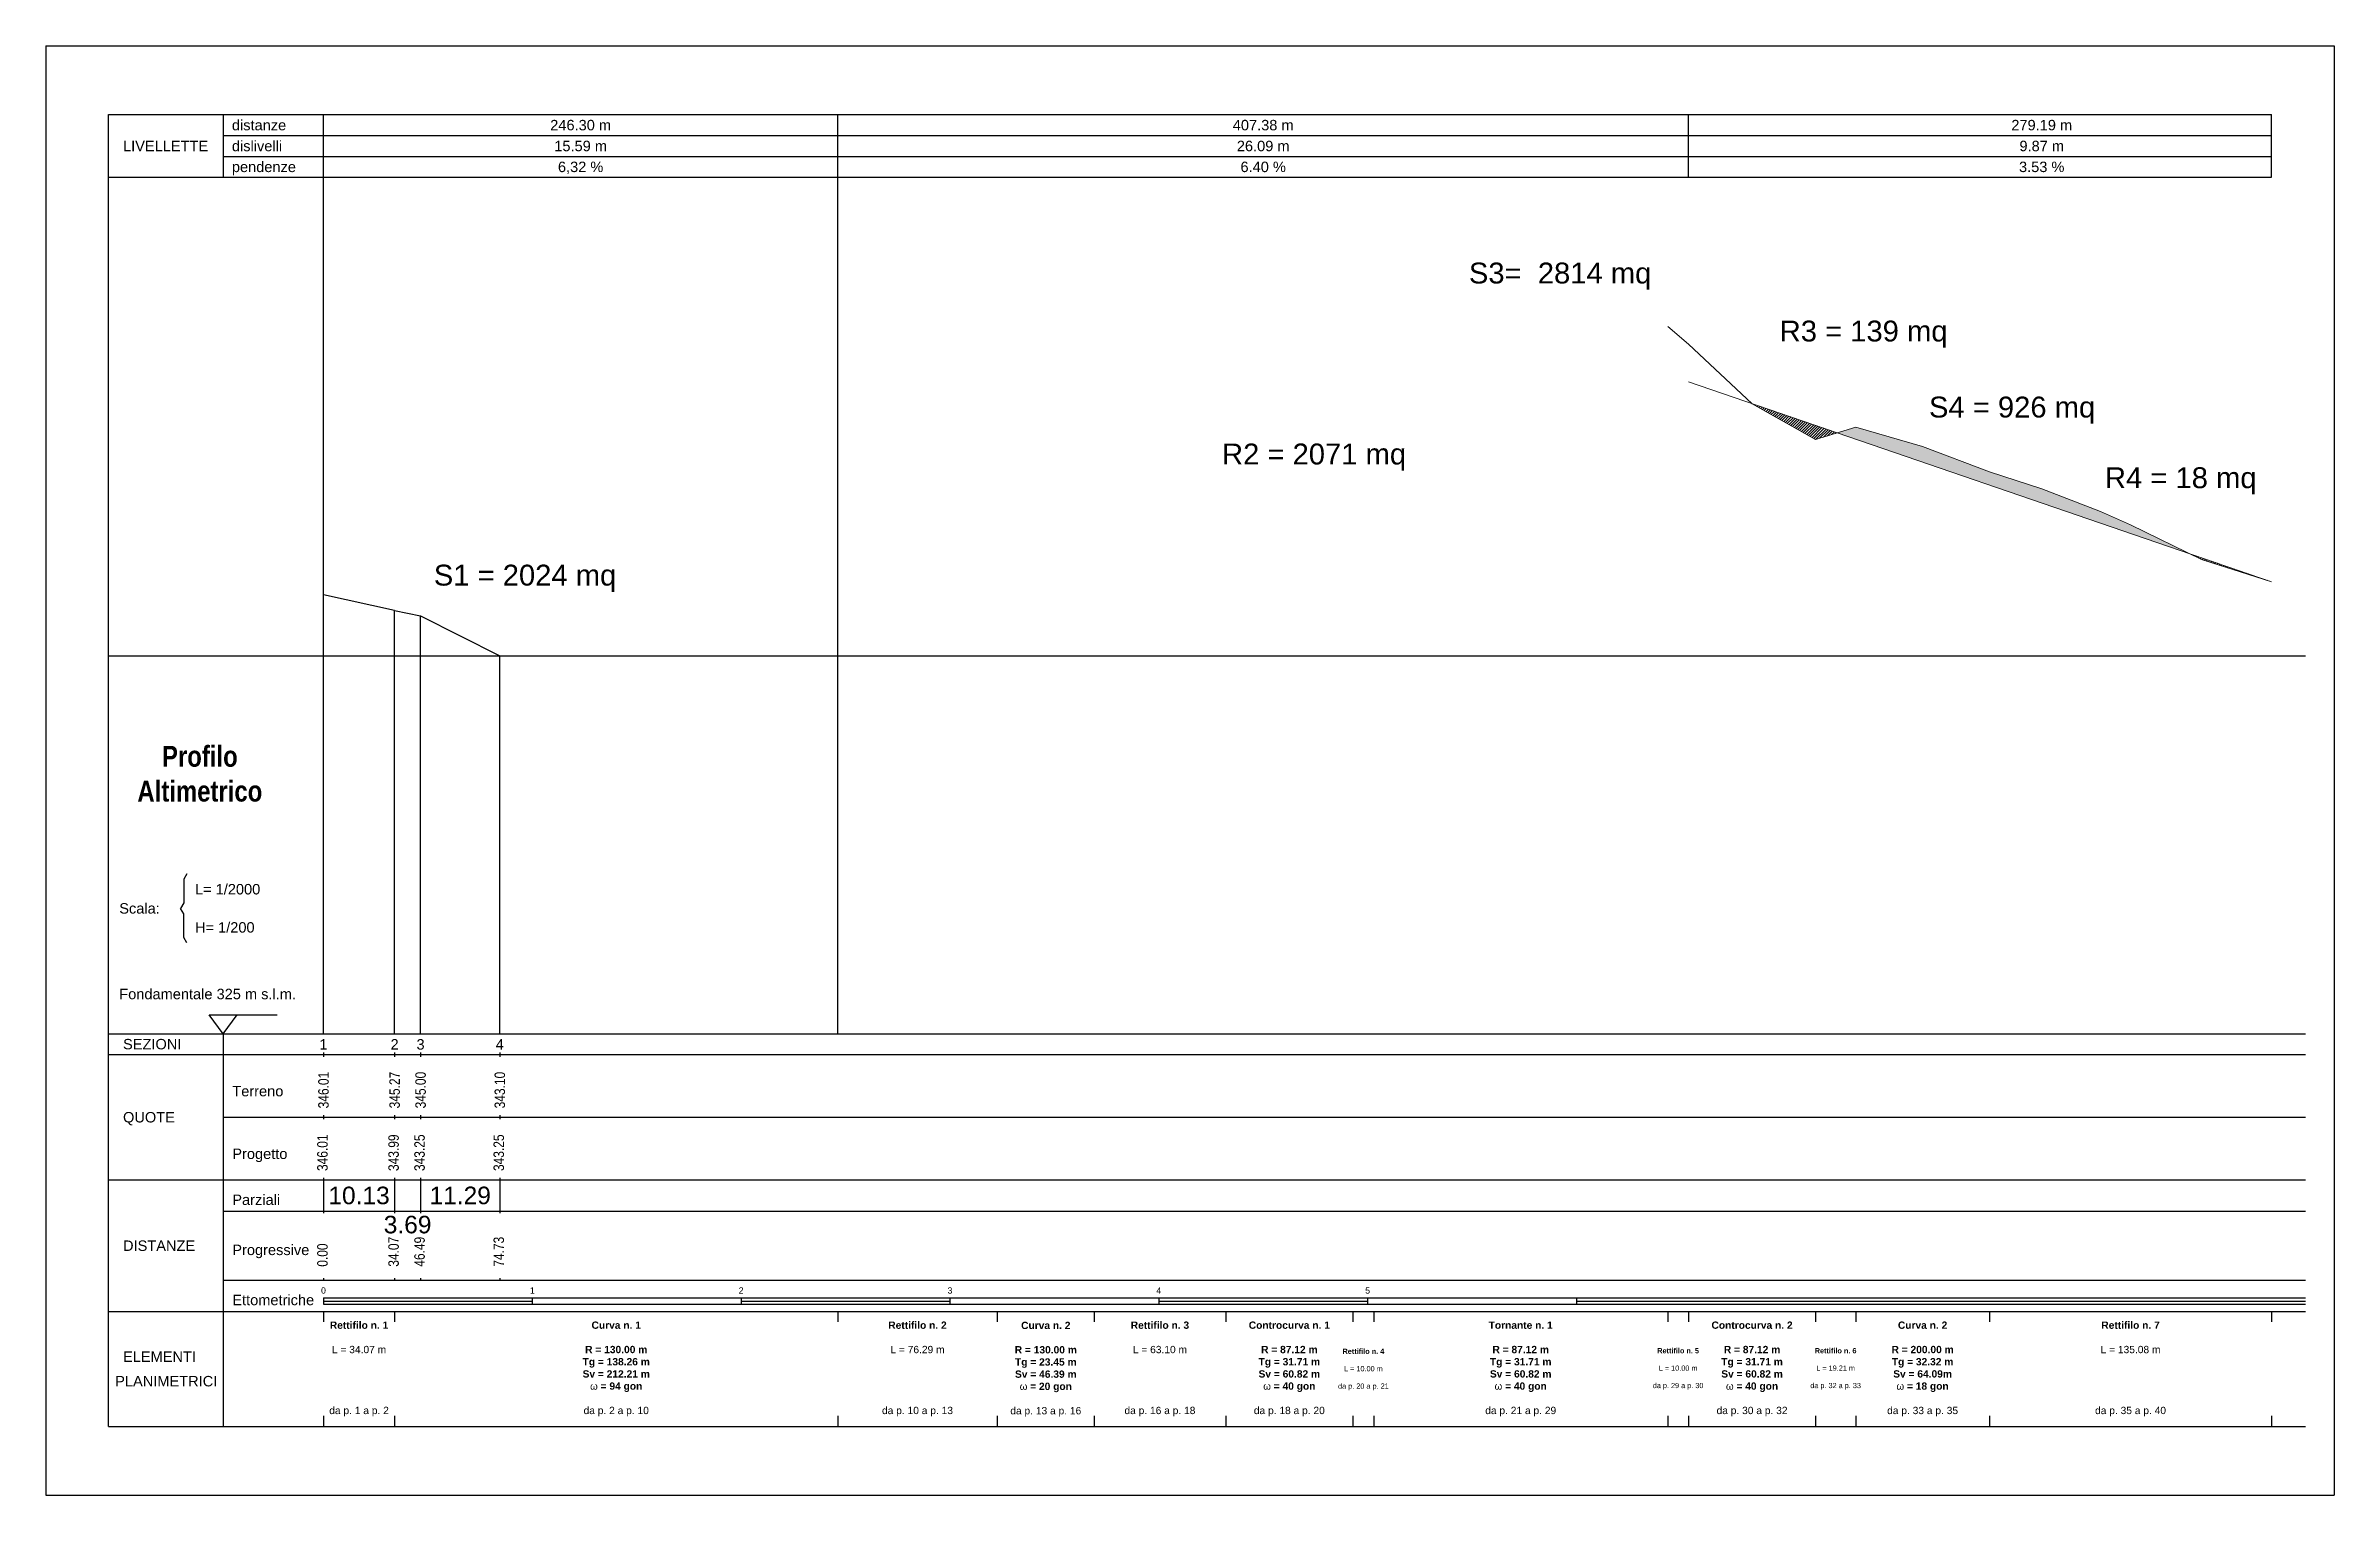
# Model space of a CAD drawing. Header units: metres. Extents: x -5614 to 709, y -2700 to 138.
# Drawn here: x 262.8 to 588.8, y -409.1 to -202.6 of the extents above; entities that cross this region are included whole.
import ezdxf
from ezdxf.enums import TextEntityAlignment as Align

# ---------------------------------------------------------------- set-up
doc = ezdxf.new("R2010")
doc.units = ezdxf.units.M
for name, color, linetype in [('Andamento altimetrico', 7, 'Continuous'), ('Livellette', 1, 'Continuous'), ('QUOTE PICCHETTI', 2, 'Continuous'), ('testo', 7, 'Continuous')]:
    doc.layers.add(name, color=color, linetype=linetype)
doc.layers.add('Strada Nuova', color=2, linetype='Continuous', lineweight=0)
doc.styles.add('ARIAL', font='Arial.ttf')
doc.styles.add('Arial2e5', font='Arial.ttf', dxfattribs={"height": 2.5})
doc.styles.add('ARIAL5', font='', dxfattribs={"height": 5})
doc.styles.add('ArialNarrow5', font='', dxfattribs={"height": 5})
doc.styles.get("Standard").update_dxf_attribs({"font": 'Arial.ttf'})
doc.styles.get('ARIAL5').set_extended_font_data('Arial Unicode MS')
doc.styles.get('ArialNarrow5').set_extended_font_data('Arial Narrow')
doc.dimstyles.new('Arial2e5', dxfattribs={"dimtxt": 2.5, "dimasz": 0.18, "dimexe": 0.18, "dimexo": 0.0625, "dimgap": 0.09, "dimtad": 0, "dimzin": 0, "dimdsep": 46, "dimtxsty": 'Arial2e5', "dimcen": 0.09, "dimse1": 1, "dimse2": 1, "dimsd1": 1, "dimsd2": 1, "dimclrt": 2, "dimaunit": 2, "dimadec": 4, "dimazin": 0, "dimtfac": 1, "dimtofl": 0, "dimtmove": 2, "dimatfit": 3, "dimfxl": 1, "dimtolj": 1, "dimtzin": 0, "dimarcsym": 0})
pattern_1 = [(45, (-729994.84545, -1353238.32832), (-0.19719081377, 0.19719081377), [])]

msp = doc.modelspace()

# ---------------------------------------------------------------- texts
at = {"layer": 'Livellette', "color": 2, "linetype": 'Continuous', "lineweight": 0, "char_height": 2.97461, "attachment_point": 1, "style": 'ARIAL5'}
for s, insert in [('S3=  2814 mq', (465.499, -233.524)), ('S4 = 926 mq', (531.034, -252.615)), ('S1 = 2024 mq', (318.061, -276.551))]:
    msp.add_mtext_dynamic_manual_height_columns(s, width=37.7321, gutter_width=7.437, heights=[0], dxfattribs=dict(at, insert=insert))
at = {"layer": 'Livellette', "linetype": 'Continuous', "lineweight": 0, "char_height": 2.97461, "attachment_point": 1, "style": 'ARIAL5'}
for s, insert in [('{\\C1;R3 = 139 mq}', (509.773, -241.785)), ('{\\C1;R2 = 2071 mq}', (430.336, -259.299)), ('{\\C1;R4 = 18 mq}', (556.101, -262.675))]:
    msp.add_mtext_dynamic_manual_height_columns(s, width=37.7321, gutter_width=7.437, heights=[0], dxfattribs=dict(at, insert=insert))
at = {"layer": 'QUOTE PICCHETTI', "color": 2, "style": 'ARIAL'}
for s, height, p in [('distanze', 1.4873, (289.297, -213.942)), ('LIVELLETTE', 1.4873, (273.793, -216.917)), ('dislivelli', 1.4873, (289.297, -216.917)), ('pendenze', 1.4873, (289.297, -219.891)), ('L= 1/2000', 1.4873, (284.041, -322.77)), ('Scala:', 1.4873, (273.256, -325.499)), ('H= 1/200', 1.4873, (284.041, -328.209)), ('Fondamentale 325 m s.l.m.', 1.48731, (273.256, -337.698)), ('SEZIONI', 1.4873, (273.793, -344.837)), ('QUOTE', 1.4873, (273.793, -355.248)), ('DISTANZE', 1.4873, (273.793, -373.542)), ('ELEMENTI', 1.4873, (273.793, -389.347)), ('PLANIMETRICI', 1.48731, (272.676, -392.837))]:
    msp.add_text(s, height=height, dxfattribs=at).set_placement(p, align=Align.MIDDLE_LEFT)
for s, p in [('246.30 m', (338.976, -213.942)), ('407.38 m', (436.199, -213.942)), ('279.19 m', (547.097, -213.942)), ('15.59 m', (338.976, -216.917)), ('26.09 m', (436.199, -216.917)), ('9.87 m', (547.097, -216.917)), ('6,32 %%%', (338.976, -219.891)), ('6.40 %%%', (436.199, -219.891)), ('3.53 %%%', (547.097, -219.891))]:
    msp.add_text(s, height=1.4873, dxfattribs=at).set_placement(p, align=Align.MIDDLE_CENTER)
for s, p in [('1', (302.344, -345.61)), ('2', (312.478, -345.61)), ('3', (316.173, -345.61)), ('4', (327.459, -345.61))]:
    msp.add_text(s, height=1.487, dxfattribs=at).set_placement(p, align=Align.CENTER)
for s, height, p in [('Terreno', 1.4873, (289.358, -352.273)), ('Progetto', 1.4873, (289.358, -361.197)), ('Parziali', 1.4873, (289.358, -367.741)), ('Progressive', 1.48731, (289.358, -374.881)), ('Ettometriche', 1.48731, (289.358, -382.02))]:
    msp.add_text(s, height=height, dxfattribs=at).set_placement(p)
at = {"layer": 'QUOTE PICCHETTI', "color": 2, "style": 'ArialNarrow5'}
for s, p in [('346.01', (302.344, -353.984)), ('345.27', (312.478, -353.984)), ('345.00', (316.173, -353.984)), ('343.10', (327.459, -353.984))]:
    msp.add_text(s, height=1.4873, rotation=90, dxfattribs=at).set_placement(p, align=Align.MIDDLE_LEFT)
for s, p in [('346.01', (302.939, -362.908)), ('343.99', (313.073, -362.908)), ('343.25', (316.768, -362.908)), ('343.25', (328.054, -362.908)), ('0.00', (302.939, -376.537)), ('34.07', (313.073, -376.537)), ('46.49', (316.768, -376.537)), ('74.73', (328.054, -376.537))]:
    msp.add_text(s, height=1.4873, rotation=90, dxfattribs=at).set_placement(p)
at = {"layer": 'QUOTE PICCHETTI', "color": 2}
for s, p in [('0', (302.344, -379.922)), ('1', (332.09, -379.922)), ('2', (361.836, -379.922)), ('3', (391.582, -379.922)), ('4', (421.328, -379.922)), ('5', (451.075, -379.922))]:
    msp.add_text(s, height=0.892, dxfattribs=at).set_placement(p, align=Align.MIDDLE_CENTER)
at = {"layer": 'QUOTE PICCHETTI', "color": 2, "insert": (284.735, -302.355), "char_height": 2.97461, "width": 39.91335, "attachment_point": 2}
msp.add_mtext('\\fTechnicBold|b0|i0|c2|p2;Profilo\\PAltimetrico', dxfattribs=at)
at = {"layer": 'QUOTE PICCHETTI', "color": 2, "attachment_point": 5, "style": 'Arial2e5'}
for s, insert, char_height in [('{\\fArial|b1|i0|c0|p34;Curva n. 2\\P\\PR = 200.00 m\\PTg = 32.32 m\\PSv = 64.09m\\P\\Fgreekc|c0;w\\fArial|b1|i0|c0|p34; = 18 gon\\P}\\Pda p. 33 a p. 35', (530.125, -391.092), 1.04111), ('{\\fArial|b1|i0|c0|p34;Rettifilo n. 7}\\P\\PL = 135.08 m\\P\\P\\P\\P\\Pda p. 35 a p. 40', (559.746, -391.092), 1.04111), ('{\\fArial|b1|i0|c0|p34;Rettifilo n. 6 \\P}\\PL = 19.21 m \\P\\Pda p. 32 a p. 33', (517.737, -391.092), 0.74365)]:
    msp.add_mtext_dynamic_manual_height_columns(s, width=15.3847, gutter_width=1.859, heights=[0], dxfattribs=dict(at, insert=insert, char_height=char_height))
at = {"layer": 'Strada Nuova', "attachment_point": 5, "style": 'Arial2e5'}
for s, insert, char_height in [('{\\fArial|b1|i0|c0|p34;Rettifilo n. 1}\\P\\PL = 34.07 m\\P\\P\\P\\P\\Pda p. 1 a p. 2', (307.411, -391.092), 1.04111), ('{\\fArial|b1|i0|c0|p34;Curva n. 1\\P\\PR = 130.00 m\\PTg = 138.26 m\\PSv = 212.21 m\\P\\Fgreekc|c0;w\\fArial|b1|i0|c0|p34; = 94 gon\\P}\\Pda p. 2 a p. 10', (344.044, -391.092), 1.04111), ('{\\fArial|b1|i0|c0|p34;Rettifilo n. 2}\\P\\PL = 76.29 m\\P\\P\\P\\P\\Pda p. 10 a p. 13', (386.957, -391.092), 1.04111), ('{\\fArial|b1|i0|c0|p34;Curva n. 2\\P\\PR = 130.00 m\\PTg = 23.45 m\\PSv = 46.39 m\\P\\Fgreekc|c0;w\\fArial|b1|i0|c0|p34; = 20 gon\\P}\\Pda p. 13 a p. 16', (405.233, -391.126), 1.04111), ('{\\fArial|b1|i0|c0|p34;Rettifilo n. 3}\\P\\PL = 63.10 m\\P\\P\\P\\P\\Pda p. 16 a p. 18', (421.491, -391.092), 1.04111), ('{\\fArial|b1|i0|c0|p34;Controcurva n. 1\\P\\PR = 87.12 m\\PTg = 31.71 m\\PSv = 60.82 m\\P\\Fgreekc|c0;w\\fArial|b1|i0|c0|p34; = 40 gon\\P}\\Pda p. 18 a p. 20', (439.923, -391.092), 1.04111), ('{\\fArial|b1|i0|c0|p34;Tornante n. 1\\P\\PR = 87.12 m\\PTg = 31.71 m\\PSv = 60.82 m\\P\\Fgreekc|c0;w\\fArial|b1|i0|c0|p34; = 40 gon\\P}\\Pda p. 21 a p. 29', (472.879, -391.092), 1.04111), ('{\\fArial|b1|i0|c0|p34;Controcurva n. 2\\P\\PR = 87.12 m\\PTg = 31.71 m\\PSv = 60.82 m\\P\\Fgreekc|c0;w\\fArial|b1|i0|c0|p34; = 40 gon\\P}\\Pda p. 30 a p. 32', (505.834, -391.092), 1.04111), ('{\\fArial|b1|i0|c0|p34;Rettifilo n. 4}\\P\\PL = 10.00 m\\P\\Pda p. 20 a p. 21', (450.471, -391.174), 0.74365), ('{\\fArial|b1|i0|c0|p34;Rettifilo n. 5 \\P}\\PL = 10.00 m \\P\\Pda p. 29 a p. 30', (495.301, -391.092), 0.74365)]:
    msp.add_mtext_dynamic_manual_height_columns(s, width=15.3847, gutter_width=1.859, heights=[0], dxfattribs=dict(at, insert=insert, char_height=char_height))

# ---------------------------------------------------------------- blocks, each defined once
blk = doc.blocks.new('*D60')
at = {"layer": 'Defpoints', "color": 0, "transparency": 16777216}
for p in [(302.34, -364.17), (312.48, -364.17), (312.48, -366.4)]:
    blk.add_point(p, dxfattribs=at)
at = {"layer": 'QUOTE PICCHETTI', "color": 2, "transparency": 16777216, "insert": (307.41, -366.4), "char_height": 2.5, "attachment_point": 5, "style": 'Arial2e5'}
blk.add_mtext('\\A1;10.13', dxfattribs=at)
blk = doc.blocks.new('*D61')
at = {"layer": 'Defpoints', "color": 0, "transparency": 16777216}
for p in [(312.48, -364.17), (316.17, -364.17), (316.17, -366.4)]:
    blk.add_point(p, dxfattribs=at)
at = {"layer": 'QUOTE PICCHETTI', "color": 2, "transparency": 16777216, "insert": (314.33, -370.55), "char_height": 2.5, "attachment_point": 5, "style": 'Arial2e5'}
blk.add_mtext('\\A1;3.69', dxfattribs=at)
blk = doc.blocks.new('*D62')
at = {"layer": 'Defpoints', "color": 0, "transparency": 16777216}
for p in [(316.17, -364.17), (327.46, -364.17), (327.46, -366.4)]:
    blk.add_point(p, dxfattribs=at)
at = {"layer": 'QUOTE PICCHETTI', "color": 2, "transparency": 16777216, "insert": (321.82, -366.4), "char_height": 2.5, "attachment_point": 5, "style": 'Arial2e5'}
blk.add_mtext('\\A1;11.29', dxfattribs=at)

# ---------------------------------------------------------------- dimensions: what is measured, and where the dimension line sits
at = {"layer": 'QUOTE PICCHETTI', "color": 2}
for base, p1, p2, picture, middle in [((312.478, -366.403), (302.344, -364.172), (312.478, -364.172), '*D60', (307.411, -366.403)), ((316.173, -366.4029), (312.4785, -364.1719), (316.173, -364.1719), '*D61', (314.3257, -370.5498)), ((327.459, -366.403), (316.173, -364.172), (327.459, -364.172), '*D62', (321.816, -366.403))]:
    dim = msp.add_linear_dim(base=base, p1=p1, p2=p2, dimstyle='Arial2e5', dxfattribs=at)
    dim.commit()
    dim.dimension.update_dxf_attribs({"geometry": picture, "text_midpoint": middle})

# ---------------------------------------------------------------- hatches: boundary and pattern name
at = {"layer": 'testo', "linetype": 'Continuous', "lineweight": 0}
h = msp.add_hatch(dxfattribs=at)
h.set_pattern_fill('ANSI31', color=19, scale=2.230959)
h.set_pattern_definition(pattern_1)
h.paths.add_polyline_path([(505.796, -253.6), (517.971, -257.773), (514.88, -258.722)])
edge = h.paths.add_edge_path(flags=17)
edge.add_line((505.834, -253.635), (514.88, -258.722))
h = msp.add_hatch(color=11, dxfattribs=at)
h.dxf.hatch_style = 1
h.paths.add_polyline_path([(517.971, -257.773), (520.594, -256.967), (530.125, -259.704), (539.656, -263.303), (547.092, -265.742), (555.489, -268.984), (559.746, -270.858), (568.062, -274.943)])
h = msp.add_hatch(dxfattribs=at)
h.set_pattern_fill('ANSI31', color=19, scale=2.230959)
h.set_pattern_definition(pattern_1)
h.paths.add_polyline_path([(568.062, -274.943), (579.837, -278.979), (569.86, -275.826)])

# ---------------------------------------------------------------- linework, layer by layer
at = {"color": 7}
for p, q in [((262.787, -202.645), (262.787, -409.083)), ((588.76, -202.645), (588.76, -409.083)), ((262.787, -409.083), (588.76, -409.083))]:
    msp.add_line(p, q, dxfattribs=at)
msp.add_line((262.787, -202.645), (588.76, -202.645))
at = {"color": 1, "linetype": 'Continuous'}
for p, q in [((302.344, -380.979), (584.686, -380.979)), ((302.344, -381.871), (584.686, -381.871))]:
    msp.add_line(p, q, dxfattribs=at)
at = {"layer": 'Andamento altimetrico', "color": 2, "linetype": 'Continuous', "lineweight": 0}
for p, q in [((493.814, -242.629), (496.788, -245.158)), ((496.788, -245.158), (505.834, -253.635)), ((505.834, -253.635), (514.88, -258.722)), ((514.88, -258.722), (520.594, -256.967)), ((520.594, -256.967), (530.125, -259.704)), ((530.125, -259.704), (539.656, -263.303)), ((539.656, -263.303), (547.092, -265.742)), ((547.092, -265.742), (555.489, -268.984)), ((555.489, -268.984), (559.746, -270.858)), ((559.746, -270.858), (569.86, -275.826)), ((569.86, -275.826), (579.837, -278.979))]:
    msp.add_line(p, q, dxfattribs=at)
at = {"layer": 'Andamento altimetrico', "color": 2}
for p, q in [((312.478, -283.054), (302.344, -280.853)), ((312.478, -283.054), (316.173, -283.857)), ((316.173, -283.857), (327.459, -289.509))]:
    msp.add_line(p, q, dxfattribs=at)
at = {"layer": 'Livellette', "color": 4, "linetype": 'Continuous', "lineweight": 0}
msp.add_line((579.837, -278.979), (496.788, -250.512), dxfattribs=at)
at = {"layer": 'QUOTE PICCHETTI', "color": 2}
for p, q in [((271.711, -221.379), (271.711, -212.455)), ((271.711, -212.455), (579.837, -212.455)), ((288.068, -212.455), (288.068, -221.379)), ((302.344, -221.379), (302.344, -212.455)), ((375.609, -221.379), (375.609, -212.455)), ((496.788, -221.379), (496.788, -212.455)), ((579.837, -221.379), (579.837, -212.455)), ((288.068, -215.429), (579.837, -215.429)), ((271.711, -221.379), (579.837, -221.379)), ((271.711, -399.272), (271.711, -221.379)), ((288.068, -218.404), (579.837, -218.404)), ((302.344, -343.35), (302.344, -221.379)), ((375.609, -343.35), (375.609, -221.379)), ((271.711, -289.509), (584.686, -289.509)), ((282.891, -320.592), (282.445, -321.364)), ((282.445, -321.364), (282.445, -324.726)), ((282.445, -324.726), (281.999, -325.499)), ((282.445, -326.272), (281.999, -325.499)), ((282.445, -329.634), (282.445, -326.272)), ((282.891, -330.406), (282.445, -329.634)), ((288.068, -343.35), (286.077, -340.678)), ((286.077, -340.678), (295.744, -340.678)), ((288.068, -343.35), (290.058, -340.678)), ((271.711, -343.35), (584.686, -343.35)), ((288.068, -343.35), (288.068, -399.272)), ((271.711, -346.324), (584.686, -346.324)), ((302.344, -346.027), (302.344, -346.622)), ((312.478, -346.027), (312.478, -346.622)), ((316.173, -346.027), (316.173, -346.622)), ((327.459, -346.027), (327.459, -346.622)), ((288.068, -355.248), (584.686, -355.248)), ((302.344, -354.951), (302.344, -355.546)), ((312.478, -354.951), (312.478, -355.546)), ((316.173, -354.951), (316.173, -355.546)), ((327.459, -354.951), (327.459, -355.546)), ((271.711, -364.172), (584.686, -364.172)), ((302.344, -363.874), (302.344, -368.931)), ((312.478, -363.874), (312.478, -368.931)), ((316.173, -363.874), (316.173, -368.931)), ((327.459, -363.874), (327.459, -368.931)), ((327.459, -363.874), (327.459, -368.931)), ((288.068, -368.634), (584.686, -368.634)), ((288.068, -378.153), (288.068, -378.45)), ((288.068, -378.45), (584.686, -378.45)), ((302.344, -378.153), (302.344, -378.45)), ((302.344, -380.979), (302.344, -381.871)), ((312.478, -378.153), (312.478, -378.45)), ((316.173, -378.153), (316.173, -378.45)), ((327.459, -378.153), (327.459, -378.45)), ((327.459, -378.153), (327.459, -378.45)), ((332.09, -380.979), (332.09, -381.871)), ((361.836, -380.979), (361.836, -381.871)), ((391.582, -380.979), (391.582, -381.871)), ((421.328, -380.979), (421.328, -381.871)), ((451.075, -380.979), (451.075, -381.871)), ((480.821, -380.979), (480.821, -381.871)), ((271.711, -382.912), (584.686, -382.912)), ((302.344, -381.425), (332.09, -381.425)), ((302.344, -382.912), (302.344, -384.399)), ((312.478, -382.912), (312.478, -384.399)), ((361.836, -381.425), (391.582, -381.425)), ((375.609, -382.912), (375.609, -384.399)), ((398.305, -382.912), (398.305, -384.399)), ((412.104, -382.912), (412.104, -384.399)), ((421.328, -381.425), (451.075, -381.425)), ((430.877, -382.912), (430.877, -384.399)), ((448.969, -382.912), (448.969, -384.399)), ((451.943, -382.912), (451.943, -384.399)), ((480.821, -381.425), (584.686, -381.425)), ((493.814, -382.912), (493.814, -384.399)), ((496.788, -382.912), (496.788, -384.399)), ((514.88, -382.912), (514.88, -384.399)), ((520.594, -382.912), (520.594, -384.399)), ((539.656, -382.912), (539.656, -384.399)), ((579.837, -382.912), (579.837, -384.399)), ((271.711, -399.272), (584.686, -399.272)), ((302.344, -397.785), (302.344, -399.272)), ((312.478, -397.785), (312.478, -399.272)), ((375.609, -397.785), (375.609, -399.272)), ((398.305, -397.785), (398.305, -399.272)), ((412.104, -397.785), (412.104, -399.272)), ((430.877, -397.785), (430.877, -399.272)), ((448.969, -397.785), (448.969, -399.272)), ((451.943, -397.785), (451.943, -399.272)), ((493.814, -397.785), (493.814, -399.272)), ((496.788, -397.785), (496.788, -399.272)), ((514.88, -397.785), (514.88, -399.272)), ((520.594, -397.785), (520.594, -399.272)), ((539.656, -397.785), (539.656, -399.272)), ((579.837, -397.785), (579.837, -399.272))]:
    msp.add_line(p, q, dxfattribs=at)
at = {"layer": 'QUOTE PICCHETTI', "color": 1}
for p, q in [((312.478, -343.35), (312.478, -283.054)), ((316.173, -343.35), (316.173, -283.857)), ((327.459, -343.35), (327.459, -289.509))]:
    msp.add_line(p, q, dxfattribs=at)

msp.set_redraw_order([(e.dxf.handle, doc.entitydb.next_handle()) for e in msp.query("TEXT MTEXT ATTDEF DIMENSION ARC_DIMENSION")])  # texts and dimensions are drawn at this point

doc.saveas('drawing.dxf')
